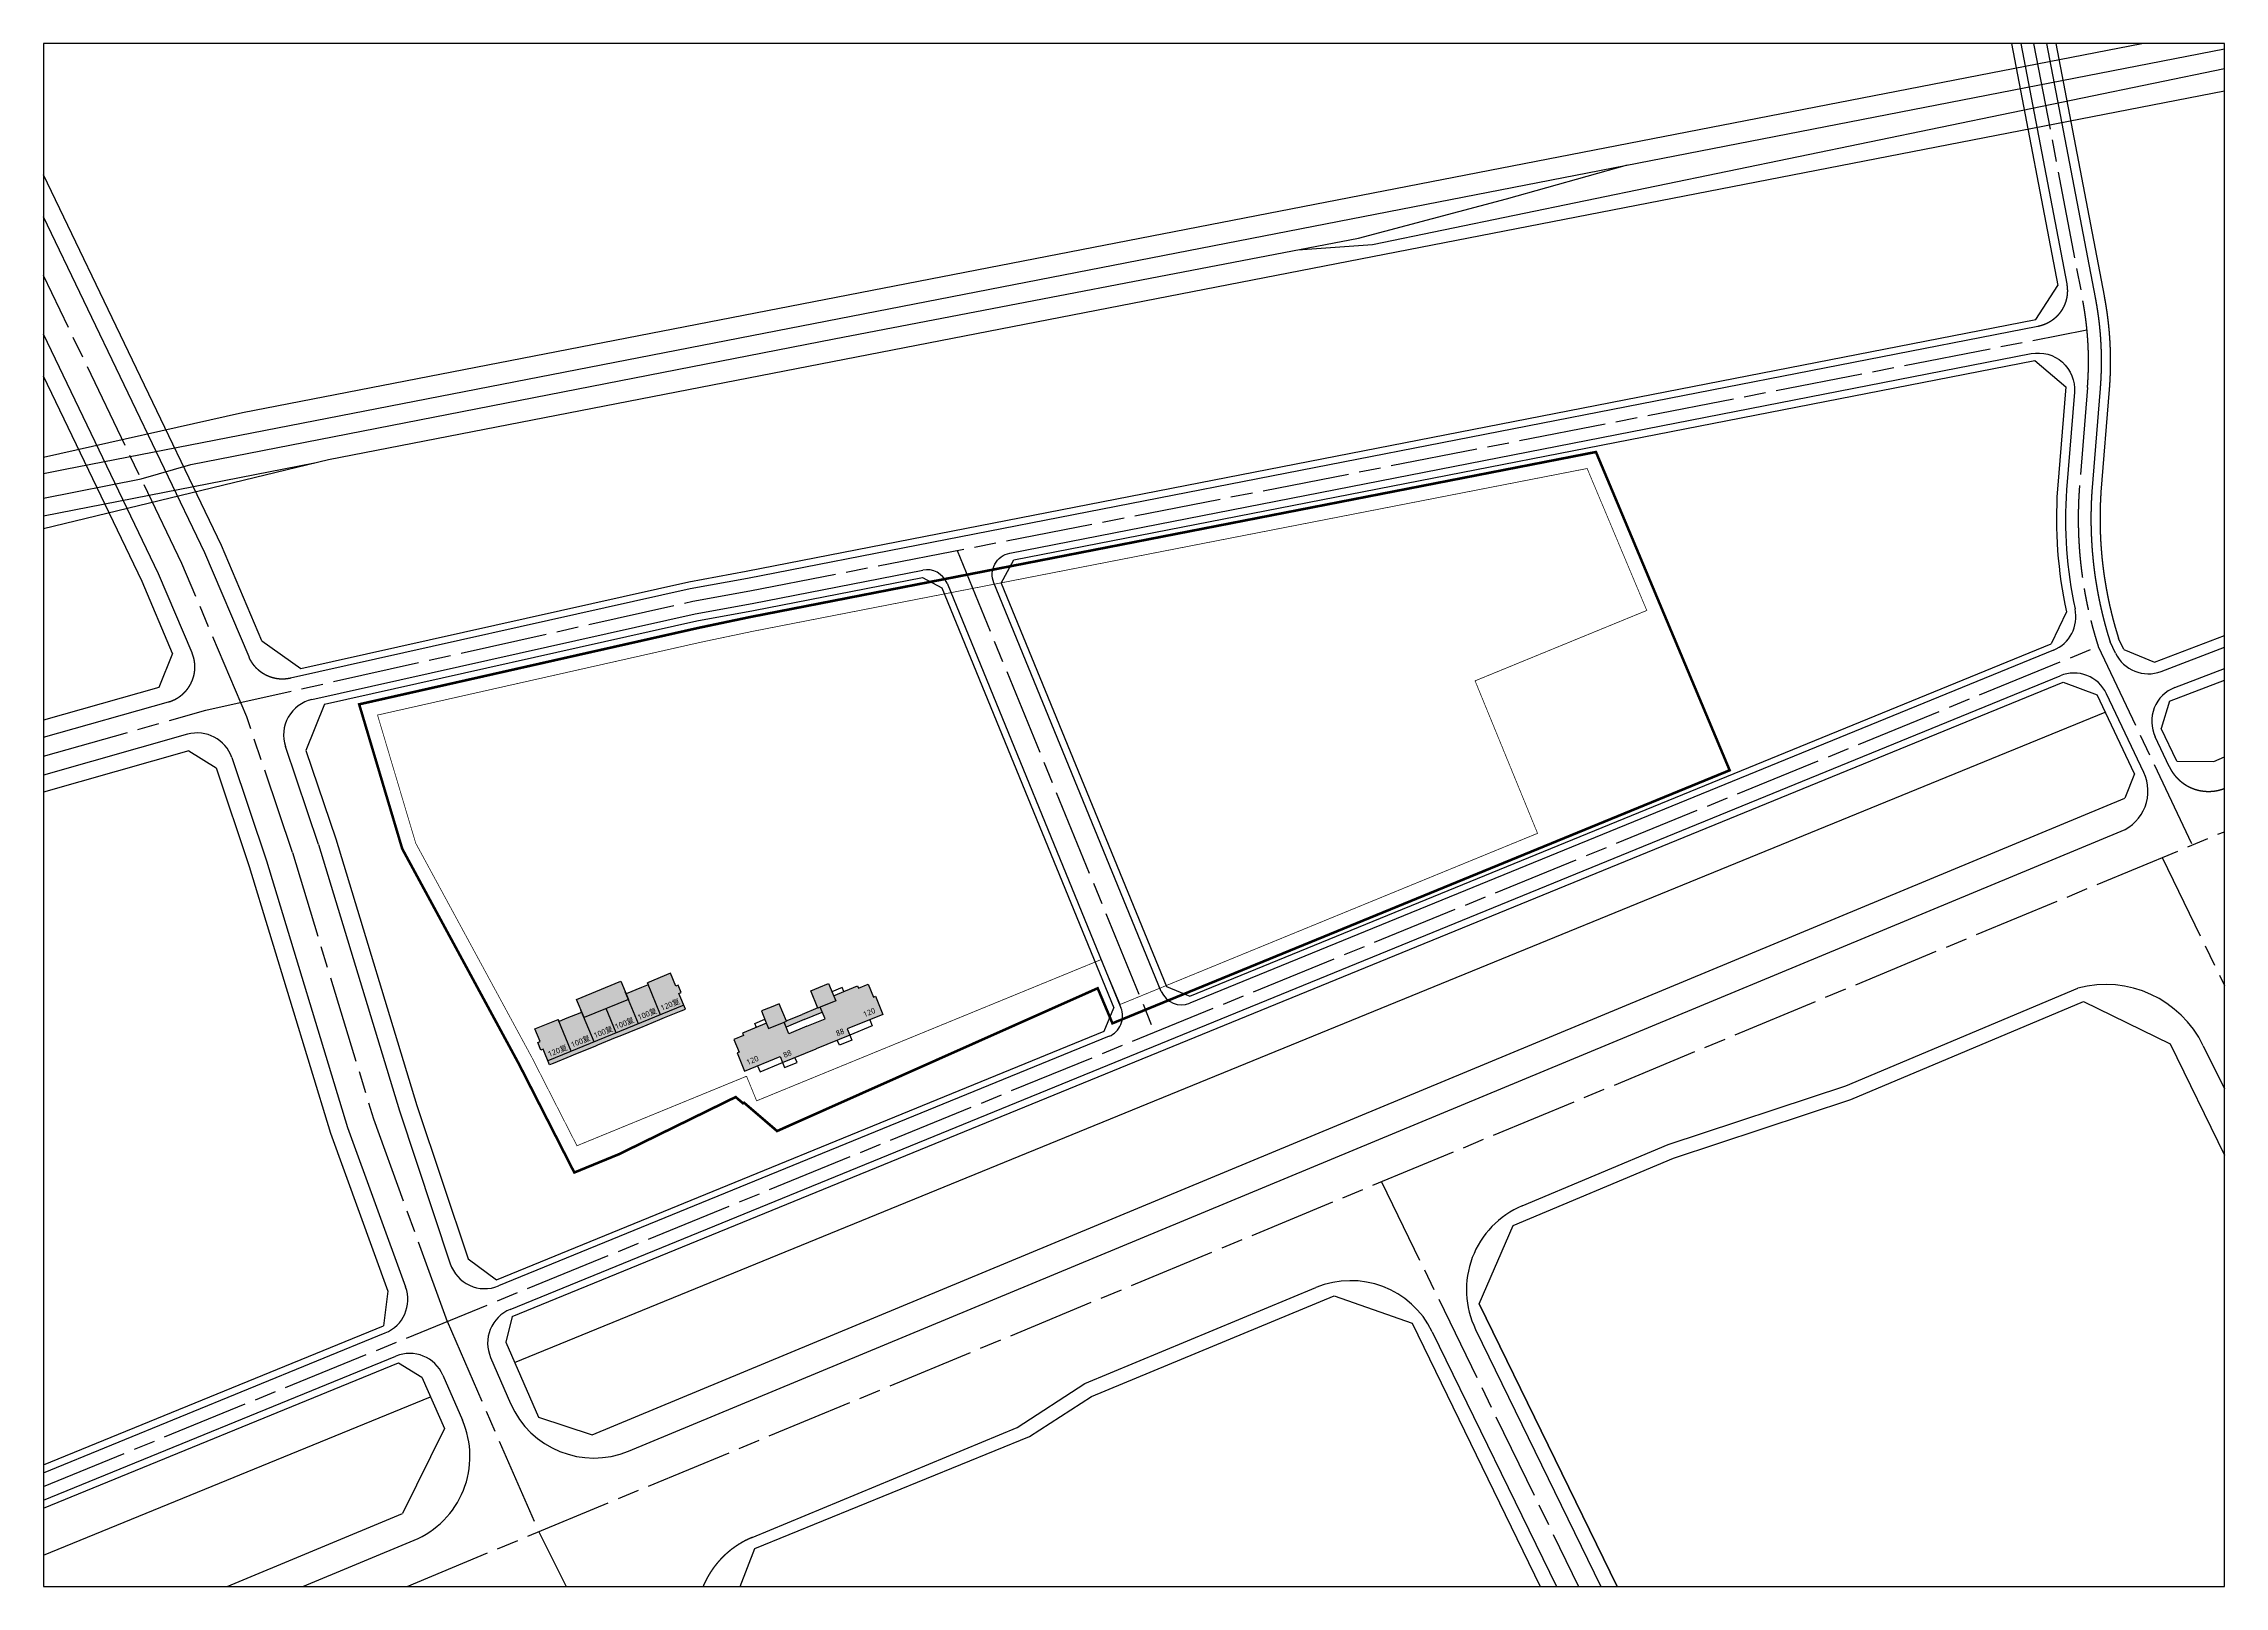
# Model space of a CAD drawing. Header units: inches. Extents: x 719984 to 1320584, y -1276615 to -851905.
import ezdxf
from ezdxf.lldxf.tags import DXFTag
from ezdxf.xclip import XClip

# ---------------------------------------------------------------- set-up
doc = ezdxf.new("R2010")
doc.units = ezdxf.units.IN
doc.header["$LTSCALE"] = 1000
doc.header["$MEASUREMENT"] = 0
doc.header["$XCLIPFRAME"] = 2
doc.linetypes.add('ACAD_ISO08W100', pattern=[36, 24, -3, 6, -3])
doc.linetypes.add('DASHED', pattern=[0.75, 0.5, -0.25])
for name, color, linetype in [('06S1中心线', 52, 'ACAD_ISO08W100'), ('BALCONY', 200, 'Continuous'), ('SOLID_HATCH', 252, 'Continuous'), ('wall', 130, 'Continuous'), ('地下室轮廓', 6, 'Continuous'), ('填充', 7, 'Continuous'), ('户型面积', 1, 'Continuous'), ('用地红线', 1, 'Continuous')]:
    doc.layers.add(name, color=color, linetype=linetype)
doc.styles.add('H', font='msyh.ttf')
tags = doc.linetypes.add('CENTER', pattern=[2, 1.25, -0.25, 0.25, -0.25]).pattern_tags.tags
tags[10:11] = [DXFTag(74, 4), DXFTag(75, 0), DXFTag(340, '0'), DXFTag(46, 1.0), DXFTag(50, 0.0), DXFTag(44, 0.0), DXFTag(45, 0.0)]
tags[8:9] = [DXFTag(74, 4), DXFTag(75, 0), DXFTag(340, '0'), DXFTag(46, 1.0), DXFTag(50, 0.0), DXFTag(44, 0.0), DXFTag(45, 0.0)]
tags[6:7] = [DXFTag(74, 4), DXFTag(75, 0), DXFTag(340, '0'), DXFTag(46, 1.0), DXFTag(50, 0.0), DXFTag(44, 0.0), DXFTag(45, 0.0)]
tags[4:5] = [DXFTag(74, 4), DXFTag(75, 0), DXFTag(340, '0'), DXFTag(46, 1.0), DXFTag(50, 0.0), DXFTag(44, 0.0), DXFTag(45, 0.0)]

# ---------------------------------------------------------------- blocks, each defined once
blk = doc.blocks.new('567345345345')
for p, q in [((1075522, 601447), (1095121, 499077)), ((595221, 464183), (1163623, 574503)), ((618819, 451190), (1163603, 557123)), ((1089078, 489778), (1095121, 499077)), ((1088757, 478508), (1097294, 471229)), ((482455, 438798), (595221, 464183)), ((482455, 418260), (618819, 451190)), ((735554, 411596), (782511, 420763)), ((735924, 409631), (782501, 418723)), ((782501, 418723), (787791, 415871, 0)), ((787791, 415871, 0), (835168, 300266, 0)), ((789212, 417149), (837117, 300258)), ((804113, 417182, 0), (849612, 306159, 0)), ((1160089, 413387), (1163441, 414612)), ((614317, 385153), (719871, 408762)), ((719871, 408762), (735554, 411596)), ((720268, 406801), (735924, 409631)), ((1097508, 409278), (1093341, 400431)), ((1147492, 405292), (1160089, 413387)), ((1148856, 402602), (1161431, 410683)), ((1161431, 410683), (1163438, 411417)), ((617749, 383871), (720268, 406801)), ((1121800, 395400), (1147492, 405292)), ((1123635, 392891), (1148856, 402602)), ((1151357, 397671), (1163431, 405431)), ((575934, 397794), (572140, 388406)), ((600535, 401257), (611212, 393681)), ((1093900, 398715), (856051, 301508)), ((856060, 303456), (1093341, 400431)), ((1111004, 397944), (1109528, 401060)), ((1113328, 398877), (1111860, 401978)), ((1113328, 398877), (1121800, 395400)), ((1125932, 384668), (1163424, 399102)), ((1127391, 388444), (1151357, 397671)), ((668902, 217244), (1095753, 391694)), ((572140, 388406), (482455, 363000)), ((669431, 215299), (1096591, 389876)), ((1096591, 389876), (1105925, 386471)), ((1116244, 364676), (1105925, 386471)), ((1118817, 365084), (1108575, 386717)), ((1125932, 384668), (1123596, 377190)), ((617749, 383871), (612664, 371115)), ((670116, 202616), (1108203, 381659)), ((1138063, 368109), (1163400, 378627)), ((580025, 375569), (482455, 347930)), ((1125791, 366713), (1121946, 374833)), ((1127878, 368147), (1123596, 377190)), ((580399, 370998), (482455, 343253)), ((580399, 370998), (587889, 366354)), ((592229, 369134), (601789, 340698)), ((616076, 345273), (607021, 372208)), ((612664, 371115), (620839, 346798)), ((1127878, 368147), (1138063, 368109)), ((1141237, 360765), (1163390, 369961)), ((587889, 366354), (597027, 339173)), ((1116244, 364676), (1113563, 357939)), ((691522, 182742), (1113563, 357939)), ((701530, 178235), (1112572, 348866)), ((616076, 345273), (638414, 271877)), ((620839, 346798), (643183, 273380)), ((597027, 339173), (619373, 265750)), ((601789, 340698), (624117, 267335)), ((849612, 306159, 0), (856060, 303456, 0)), ((1036704, 278797), (1100663, 305692)), ((1155704, 304825), (1163299, 289251)), ((832463, 293812), (835168, 300266, 0)), ((665097, 225411), (832463, 293812)), ((833835, 292429), (665681, 223705)), ((1135199, 289836), (1163234, 232345)), ((987851, 262611), (1036704, 278797)), ((638414, 271877), (652409, 229806)), ((643183, 273380), (657346, 231158)), ((619373, 265750), (635216, 222269)), ((624117, 267335), (640116, 223428)), ((947595, 245733), (987851, 262611)), ((657346, 231158), (665097, 225411)), ((635216, 222269), (633969, 212690)), ((827162, 196822), (890797, 223238)), ((829031, 193267), (895810, 220988)), ((895810, 220988), (917277, 213414)), ((935806, 218764), (1007255, 72242)), ((503749, 159470), (633969, 212690)), ((505665, 158092), (634503, 210747)), ((669431, 215299), (667692, 208184)), ((917277, 213414), (988141, 68090)), ((922852, 211106), (991736, 69844)), ((934791, 211720), (1005696, 66313)), ((508401, 151648), (637421, 204378)), ((667672, 208230), (676664, 187574)), ((508369, 149474), (638178, 202526)), ((638178, 202526), (644585, 198631)), ((644585, 198631), (650775, 184411)), ((650374, 199112), (655750, 186762)), ((663517, 203996), (669023, 191346)), ((482455, 194757), (495418, 163353)), ((540405, 149604), (646968, 193155)), ((808514, 184750), (827162, 196822)), ((811950, 182210), (829031, 193267)), ((482455, 188204), (492639, 163533)), ((676664, 187574), (691522, 182742)), ((650775, 184411), (639202, 161024)), ((735522, 154450), (808514, 184750)), ((736276, 151419), (811950, 182210)), ((482455, 169858), (493201, 143825)), ((482455, 163306), (492749, 138366)), ((495418, 163353), (503749, 159470)), ((526190, 114110), (639202, 161024)), ((600380, 136246), (642412, 153694)), ((725523, 123671), (736276, 151419)), ((504878, 140435), (508369, 149474)), ((502941, 138576), (514192, 111317)), ((504878, 140435), (515639, 114364)), ((482455, 133466), (489561, 135847)), ((551740, 119303), (586135, 133581)), ((586135, 133581), (600380, 136246)), ((482455, 128193), (492250, 131474)), ((495532, 131625), (504398, 110146)), ((499702, 128074), (506055, 112684)), ((722439, 120817), (746835, 68365)), ((725523, 123671), (751249, 68360)), ((515639, 114364), (526190, 114110)), ((539084, 110801), (551740, 119303)), ((552325, 78402), (643083, 116077)), ((496870, 102191), (504398, 110146)), ((527270, 105897), (539084, 110801)), ((557018, 76019), (644666, 112403)), ((644666, 112403), (671183, 102974)), ((482399, 97393), (496870, 102191)), ((671183, 102974), (687248, 68433)), ((675336, 103530), (691662, 68428)), ((482455, 87930), (496911, 92723)), ((557018, 76019), (553500, 68585))]:
    blk.add_line(p, q)
for points in [[(482455, 358323), (574794, 384481, 0.4513833), (581274, 398008), (572059, 419726), (484531, 602120)], [(1078068, 601445), (1097575, 499551, -0.4131523), (1089670, 487856), (734261, 418476), (718484, 415624), (608363, 390994, -0.3620772), (596974, 396847), (584821, 425492), (500068, 602102)], [(1085196, 601436), (1105418, 495811, -0.0674849), (1106784, 470723), (1104502, 442386, 0.0941692), (1109528, 401060, 0.0941692)], [(1087742, 601434), (1107874, 496281, -0.0674849), (1109276, 470523), (1106995, 442202, 0.0937459), (1111860, 401978, 0.0937459)], [(848229, 304787), (802124, 417287, -0.4729069), (806527, 425451), (1087799, 480358, -0.49668), (1099683, 469741), (1097521, 442901)], [(1097294, 471229), (1095028, 443086, 0.0703835), (1097508, 409278)]]:
    blk.add_lwpolyline(points, format="xyb")
for points in [[(600535, 401257), (589379, 427551), (505617, 602096)], [(575934, 397794), (567501, 417667), (482455, 594889)], [(482455, 435248), (546327, 448569), (1163617, 568674)], [(885801, 508952), (906381, 510438), (1163611, 563534)], [(482455, 429081), (567256, 445915), (580973, 449880), (758158, 484454), (902575, 512171), (943290, 522944), (976640, 532294)], [(611212, 393681), (718088, 417585), (733892, 420442), (1089078, 489778)], [(804113, 417182), (807584, 423620), (1088757, 478508)], [(482455, 424453), (615035, 450276)], [(1009291, 68066), (935806, 218764), (945174, 240381), (989255, 258863), (1038110, 275049), (1102214, 302005), (1126043, 290361), (1163213, 214135)]]:
    blk.add_lwpolyline(points)
for centre, radius, start, end in [((1215755, 434949), 118501, 176.152007, 192.11847), ((783660, 414874), 6000, 22.285014, 101.045858), ((1090117, 407972), 10000, 292.229438, 12.11847), ((1120042, 402224), 10000, 205.336219, 291.057495), ((1099536, 382438), 10000, 25.336219, 112.229438), ((616500, 375394), 10000, 102.607402, 198.581933), ((1130984, 379112), 10000, 111.057495, 205.336219), ((582751, 365948), 10000, 18.581933, 105.816245), ((1136637, 371848), 12000, 205.336219, 292.544151), ((1107971, 359949), 12000, 292.544151, 25.336219), ((1178923, 320297), 27902, 123.902129, 213.678763), ((1108271, 276724), 29951, 25.961601, 104.715672), ((853781, 307062, 0), 6000, 202.285014, 292.229438), ((831565, 297983, 0), 6000, 292.229438, 22.285014), ((957262, 222678), 25000, 112.747087, 205.995276), ((661898, 232962), 10000, 198.399759, 292.229438), ((630720, 220004), 10000, 292.229438, 20.020978), ((900382, 200148), 25000, 25.995276, 112.544151), ((672686, 207987), 10000, 112.229438, 203.524027), ((641205, 195121), 10000, 23.524027, 112.229438), ((632827, 176784), 25000, 292.544151, 23.524027), ((691945, 201325), 25000, 203.524027, 292.544151), ((501882, 167349), 10000, 202.429652, 292.229438), ((512184, 142391), 10000, 112.229438, 202.429652), ((745107, 131360), 25000, 112.544151, 204.943611), ((487655, 141536), 6000, 288.523287, 22.429652), ((494156, 125785), 6000, 22.429652, 108.523287), ((652668, 92987), 25000, 24.943611, 112.544151), ((492190, 106961), 15000, 288.343358, 22.429652), ((523436, 115133), 10000, 202.429652, 292.544151), ((558318, 64289), 15332, 113.008075, 163.684901)]:
    blk.add_arc(centre, radius, start, end)
at = {"layer": '06S1中心线'}
for p, q in [((791995, 426180), (846352, 293547)), ((494536, 149763), (1106266, 399772)), ((482455, 75383), (1163377, 358045)), ((608933, 342985), (631233, 269713)), ((1123847, 341636), (1163266, 260798)), ((631233, 269713), (651557, 213936)), ((908843, 252384), (998716, 68078)), ((651530, 213994), (676757, 156041)), ((482455, 179031), (528033, 68614)), ((676757, 156041), (720646, 68395))]:
    blk.add_line(p, q, dxfattribs=at)
for points in [[(608933, 342985), (596376, 380335), (578440, 422609), (492299, 602111)], [(482455, 353126), (585122, 382210), (719178, 412193), (734908, 415036), (1103165, 486924)]]:
    blk.add_lwpolyline(points, dxfattribs=at)
blk.add_lwpolyline([(1081632, 601440), (1101981, 495153, -0.0674849), (1103296, 471004), (1101011, 442644, 0.0947386), (1106266, 399772), (1132158, 345086)], format="xyb", dxfattribs=at)
blk = doc.blocks.new('768345345345')
at = {"layer": '填充'}
h = blk.add_hatch(color=5, dxfattribs=at)
h.dxf.hatch_style = 1
h.paths.add_polyline_path([(797228, -274214), (803613, -271597), (803840, -272153), (810133, -269573), (808711, -266104), (820925, -261099), (822348, -264568), (828455, -262066), (828227, -261510), (834612, -258893), (836052, -262410), (836700, -262144), (837534, -264180), (836887, -264445), (838669, -268794), (801286, -284115), (799504, -279765), (798856, -280031), (798021, -277993), (798669, -277728)])
at = {"layer": 'SOLID_HATCH'}
for p, q in [((825722, -272803), (822120, -264012)), ((831829, -270301), (828227, -261510)), ((813508, -277808), (809906, -269017)), ((819615, -275306), (816866, -268598)), ((807216, -280388), (803613, -271598))]:
    blk.add_line(p, q, dxfattribs=at)
at = {"layer": 'wall'}
for p, q in [((808711, -266104), (820925, -261099)), ((820925, -261099), (822974, -266095)), ((826604, -262824), (822348, -264569)), ((828455, -262065), (826604, -262824)), ((826604, -262824), (826604, -262824)), ((834612, -258893), (828227, -261510)), ((828227, -261510), (828455, -262065)), ((836052, -262410), (834612, -258893)), ((836699, -262142), (836052, -262410)), ((837534, -264180), (836699, -262142)), ((836887, -264445), (837534, -264180)), ((838214, -267684), (800831, -283004)), ((805691, -271394), (810133, -269574)), ((810759, -271100), (808711, -266104)), ((822974, -266095), (810759, -271100)), ((838299, -268946), (832839, -271183)), ((838669, -268794), (836887, -264445)), ((837744, -269174), (838669, -268794)), ((837744, -269174), (837744, -269174)), ((838299, -268946), (838299, -268946)), ((797228, -274214), (803613, -271598)), ((798670, -277730), (797228, -274214)), ((803613, -271598), (803840, -272153)), ((803840, -272153), (805691, -271394)), ((805691, -271394), (805691, -271394)), ((820625, -276189), (819330, -276720)), ((825529, -274179), (820625, -276189)), ((820625, -276189), (820625, -276189)), ((826270, -273876), (825529, -274179)), ((825529, -274179), (825529, -274179)), ((831544, -271714), (826270, -273876)), ((826270, -273876), (826270, -273876)), ((831545, -271714), (831544, -271714)), ((832839, -271183), (831545, -271714)), ((832839, -271183), (832839, -271183)), ((798021, -277993), (798670, -277730)), ((798856, -280031), (798021, -277993)), ((799504, -279765), (798856, -280031)), ((801286, -284115), (799504, -279765)), ((807116, -281726), (802211, -283735)), ((808411, -281195), (807116, -281726)), ((807116, -281726), (807116, -281726)), ((813685, -279033), (808411, -281195)), ((808411, -281195), (808411, -281195)), ((813686, -279033), (813685, -279033)), ((814426, -278730), (813686, -279033)), ((819330, -276720), (814426, -278730)), ((814426, -278730), (814426, -278730)), ((819330, -276720), (819330, -276720)), ((802211, -283735), (801286, -284115)), ((802211, -283735), (802211, -283735))]:
    blk.add_line(p, q, dxfattribs=at)
at = {"layer": '户型面积', "style": 'H'}
for s, rotation, p in [('100复', 22.284905, (825895, -271837)), ('120复', 22.284905, (832200, -269253)), ('100复', 22.285123, (807506, -279373)), ('100复', 22.285123, (813784, -276800)), ('100复', 22.284905, (819617, -274410)), ('120复', 22.285123, (801201, -281958))]:
    blk.add_text(s, height=1500, rotation=rotation, dxfattribs=at).set_placement(p)
blk = doc.blocks.new('67234234234')
at = {"layer": '填充'}
h = blk.add_hatch(color=5, dxfattribs=at)
h.dxf.hatch_style = 1
h.paths.add_polyline_path([(665542, -193571), (662642, -193571), (662642, -192871), (655542, -192871), (655542, -189221), (650242, -189221), (650242, -194421), (650942, -194421), (650942, -197871), (645542, -197871), (640142, -197871), (640142, -194421), (640842, -194421), (640842, -189221), (635542, -189221), (635542, -192871), (628442, -192871), (628442, -193571), (625542, -193571), (625542, -197371), (624942, -197371), (624942, -202771), (635542, -202771), (635542, -204571), (645542, -204571), (655542, -204571), (655542, -202771), (666142, -202771), (666142, -197371), (665542, -197371)])
h = blk.add_hatch(color=5, dxfattribs=at)
h.dxf.hatch_style = 1
h.paths.add_polyline_path([(650942, -194421), (650242, -194421), (650242, -194321), (645542, -194321), (640842, -194321), (640842, -194421), (640142, -194421), (640142, -195871), (645542, -195871), (650942, -195871)])
at = {"layer": 'BALCONY'}
for p, q in [((632542, -192871), (632542, -191671)), ((632542, -191671), (635542, -191671)), ((658542, -191671), (655542, -191671)), ((658542, -192871), (658542, -191671)), ((645542, -195871, 0), (640142, -195871, 0)), ((640842, -194321, 0), (645542, -194321, 0)), ((650242, -194321, 0), (645542, -194321, 0)), ((645542, -195871, 0), (650942, -195871, 0)), ((628842, -202771), (628842, -204571)), ((662242, -202771), (662242, -204571)), ((628842, -204571), (635542, -204571)), ((635542, -204571, 0), (635542, -206071)), ((635542, -206071), (639242, -206071)), ((639242, -206071), (639242, -204571, 0)), ((651842, -206071), (651842, -204571, 0)), ((655542, -206071), (651842, -206071)), ((655542, -204571, 0), (655542, -206071)), ((662242, -204571), (655542, -204571))]:
    blk.add_line(p, q, dxfattribs=at)
at = {"layer": 'wall'}
for p, q in [((638442, -189221), (635542, -189221)), ((635542, -189221), (635542, -192271)), ((640842, -189221), (638442, -189221)), ((638442, -189221), (638442, -189221)), ((640842, -194421), (640842, -189221)), ((650242, -194421), (650242, -189221)), ((650242, -189221), (652642, -189221)), ((652642, -189221), (652642, -189221)), ((652642, -189221), (655542, -189221)), ((655542, -189221), (655542, -192271)), ((625542, -197371), (624942, -197371)), ((624942, -197371), (624942, -202771)), ((628442, -193571), (625542, -193571)), ((625542, -193571), (625542, -197371)), ((635542, -192871), (628442, -192871)), ((628442, -192871), (628442, -193571)), ((635542, -192261, 0), (635542, -194421, 0)), ((635542, -194421, 0), (640142, -194421, 0)), ((640142, -197871), (640142, -194421)), ((640142, -194421), (640842, -194421)), ((645542, -197871), (640142, -197871)), ((645542, -197871), (650942, -197871)), ((650942, -194421), (650242, -194421)), ((650942, -197871), (650942, -194421)), ((655542, -194421, 0), (650942, -194421, 0)), ((655542, -192261, 0), (655542, -194421, 0)), ((655542, -192871), (662642, -192871)), ((662642, -192871), (662642, -193571)), ((662642, -193571), (665542, -193571)), ((665542, -193571), (665542, -197371)), ((665542, -197371), (666142, -197371)), ((666142, -197371), (666142, -202771)), ((624942, -202771), (635542, -202771)), ((635542, -202771), (635542, -204571)), ((655542, -202771, 0), (655542, -204571)), ((666142, -202771), (655542, -202771)), ((635542, -204571), (645542, -204571)), ((645542, -204571), (645542, -204571)), ((655542, -204571), (645542, -204571)), ((645542, -204571), (645542, -204571))]:
    blk.add_line(p, q, dxfattribs=at)
at = {"layer": '户型面积', "style": 'H'}
for s, p in [('120', (626402, -201597, 0)), ('88', (636541, -203590, 0)), ('88', (652217, -203590, 0)), ('120', (661158, -201597, 0))]:
    blk.add_text(s, height=1500, dxfattribs=at).set_placement(p)

msp = doc.modelspace()

# ---------------------------------------------------------------- linework, layer by layer
at = {"layer": '地下室轮廓', "linetype": 'DASHED', "ltscale": 5, "const_width": 200}
msp.add_lwpolyline([(1114220, -1027328), (1161509, -1007950), (1150705, -982236), (1145081, -968874), (1019065, -993453), (915137, -1013724), (901250, -1016641), (811948, -1036749), (822464, -1072019), (854459, -1131006), (866869, -1155317), (913578, -1136177), (916353, -1142947), (1011286, -1104040), (1016495, -1116407), (1131424, -1069311)], close=True, dxfattribs=at)
at = {"layer": '用地红线', "linetype": 'CENTER', "ltscale": 5, "const_width": 700}
msp.add_lwpolyline([(1014346, -1121611), (1184336, -1051951), (1154393, -980687), (1147506, -964326), (1018299, -989527), (914343, -1009804), (900399, -1012733), (806891, -1033788), (818749, -1073561), (850919, -1132869), (866141, -1162689), (878395, -1157663), (910578, -1141907), (912612, -1143630), (912932, -1143499), (921984, -1151268), (1010279, -1111955), (1014346, -1121611)], dxfattribs=at)

# ---------------------------------------------------------------- block references
ref = msp.add_blockref('567345345345', (179579, -1417610))
XClip(ref).set_block_clipping_path([(540405.1727858884, 140994.2823660196), (1141005.172785888, 565704.2823660196)])
at = {"layer": 'wall'}
msp.add_blockref('768345345345', (58064, -848931), dxfattribs=at)
at = {"layer": 'wall', "rotation": 22.28331720643272}
msp.add_blockref('67234234234', (257845, -1184117), dxfattribs=at)

doc.saveas('drawing.dxf')
